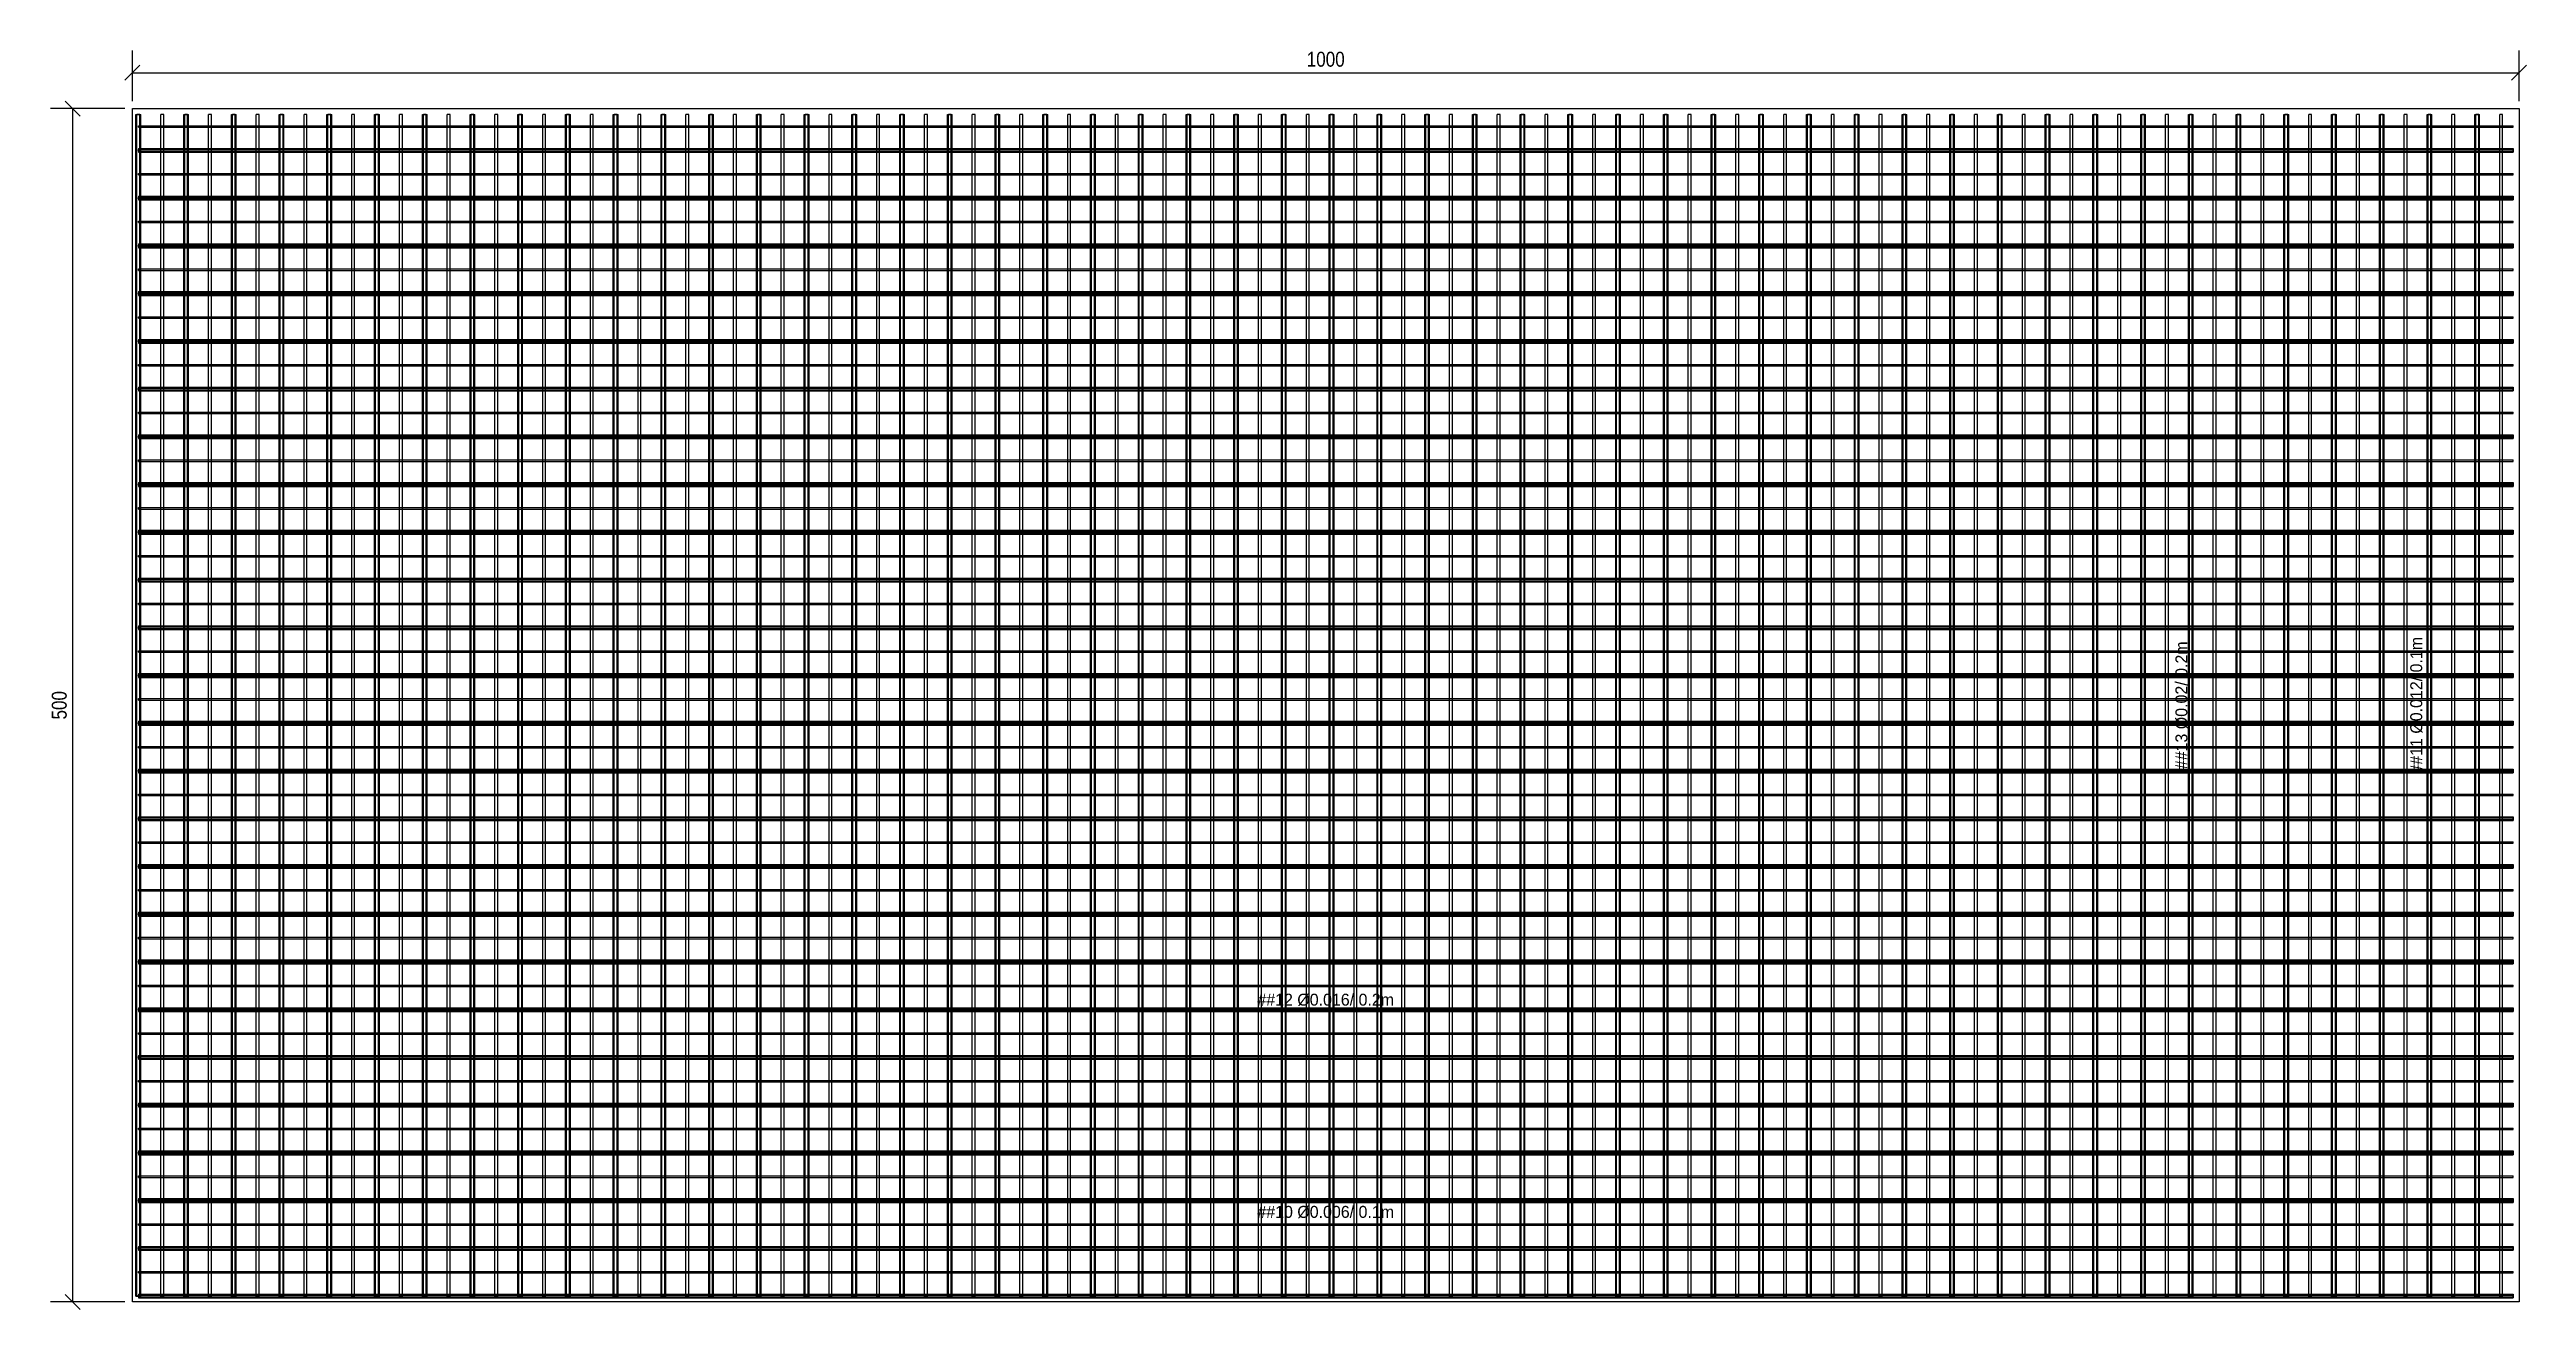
# Model space of a CAD drawing. Header units: metres. Extents: x -0.3 to 22, y -10 to 5.2.
# Drawn here: x -0.35 to 10.03, y -0.03 to 5.25 of the extents above; entities that cross this region are included whole.
import ezdxf
from ezdxf.enums import TextEntityAlignment as Align

# ---------------------------------------------------------------- set-up
doc = ezdxf.new("R2010")
doc.units = ezdxf.units.M
doc.styles.add('OpenSansCondensed-Light', font='OpenSansCondensed-Light.ttf')
doc.dimstyles.new('EZ_M_25_H25_CM', dxfattribs={"dimtxt": 0.0625, "dimasz": 0.0625, "dimexe": 0.09375, "dimexo": 0.03125, "dimgap": 0.025, "dimtad": 1, "dimlfac": 100, "dimzin": 12, "dimdsep": 46, "dimtxsty": 'OpenSansCondensed-Light', "dimtsz": 0.03125, "dimcen": 2.5, "dimazin": 3, "dimtfac": 0.5, "dimtmove": 2, "dimatfit": 3})

msp = doc.modelspace()

# ---------------------------------------------------------------- texts
for s, p in [('##13 Ø0.02/ 0.2m', (8.585, 2.5)), ('##11 Ø0.012/ 0.1m', (9.569, 2.5))]:
    msp.add_text(s, height=0.05, rotation=90).set_placement(p, align=Align.MIDDLE)
for s, p in [('##12 Ø0.016/ 0.2m', (5, 1.267)), ('##10 Ø0.006/ 0.1m', (5, 0.378))]:
    msp.add_text(s, height=0.05).set_placement(p, align=Align.MIDDLE)

# ---------------------------------------------------------------- dimensions: what is measured, and where the dimension line sits
msp.add_linear_dim(base=(0, 5.15), p1=(0, 5), p2=(10, 5), dimstyle='EZ_M_25_H25_CM').render()
msp.add_linear_dim(base=(-0.25, 0), p1=(0, 0), p2=(0, 5), angle=90, dimstyle='EZ_M_25_H25_CM').render()

# ---------------------------------------------------------------- linework, layer by layer
for p, q in [((0.015, 0.025), (0.015, 4.975)), ((0.015, 4.975), (0.035, 4.975)), ((0.019, 0.025), (0.019, 4.975)), ((0.031, 4.975), (0.019, 4.975)), ((0.025, 4.928), (9.975, 4.928)), ((0.025, 4.922), (0.025, 4.928)), ((0.025, 4.922), (9.975, 4.922)), ((0.031, 0.025), (0.031, 4.975)), ((0.035, 0.025), (0.035, 4.975)), ((0.119, 0.025), (0.119, 4.975)), ((0.131, 4.975), (0.119, 4.975)), ((0.131, 0.025), (0.131, 4.975)), ((0.215, 0.025), (0.215, 4.975)), ((0.215, 4.975), (0.235, 4.975)), ((0.219, 0.025), (0.219, 4.975)), ((0.231, 4.975), (0.219, 4.975)), ((0.231, 0.025), (0.231, 4.975)), ((0.235, 0.025), (0.235, 4.975)), ((0.319, 0.025), (0.319, 4.975)), ((0.331, 4.975), (0.319, 4.975)), ((0.331, 0.025), (0.331, 4.975)), ((0.415, 0.025), (0.415, 4.975)), ((0.415, 4.975), (0.435, 4.975)), ((0.419, 0.025), (0.419, 4.975)), ((0.431, 4.975), (0.419, 4.975)), ((0.431, 0.025), (0.431, 4.975)), ((0.435, 0.025), (0.435, 4.975)), ((0.519, 0.025), (0.519, 4.975)), ((0.531, 4.975), (0.519, 4.975)), ((0.531, 0.025), (0.531, 4.975)), ((0.615, 0.025), (0.615, 4.975)), ((0.615, 4.975), (0.635, 4.975)), ((0.619, 0.025), (0.619, 4.975)), ((0.631, 4.975), (0.619, 4.975)), ((0.631, 0.025), (0.631, 4.975)), ((0.635, 0.025), (0.635, 4.975)), ((0.719, 0.025), (0.719, 4.975)), ((0.731, 4.975), (0.719, 4.975)), ((0.731, 0.025), (0.731, 4.975)), ((0.815, 0.025), (0.815, 4.975)), ((0.815, 4.975), (0.835, 4.975)), ((0.819, 0.025), (0.819, 4.975)), ((0.831, 4.975), (0.819, 4.975)), ((0.831, 0.025), (0.831, 4.975)), ((0.835, 0.025), (0.835, 4.975)), ((0.919, 0.025), (0.919, 4.975)), ((0.931, 4.975), (0.919, 4.975)), ((0.931, 0.025), (0.931, 4.975)), ((1.015, 0.025), (1.015, 4.975)), ((1.015, 4.975), (1.035, 4.975)), ((1.019, 0.025), (1.019, 4.975)), ((1.031, 4.975), (1.019, 4.975)), ((1.031, 0.025), (1.031, 4.975)), ((1.035, 0.025), (1.035, 4.975)), ((1.119, 0.025), (1.119, 4.975)), ((1.131, 4.975), (1.119, 4.975)), ((1.131, 0.025), (1.131, 4.975)), ((1.215, 0.025), (1.215, 4.975)), ((1.215, 4.975), (1.235, 4.975)), ((1.219, 0.025), (1.219, 4.975)), ((1.231, 4.975), (1.219, 4.975)), ((1.231, 0.025), (1.231, 4.975)), ((1.235, 0.025), (1.235, 4.975)), ((1.319, 0.025), (1.319, 4.975)), ((1.331, 4.975), (1.319, 4.975)), ((1.331, 0.025), (1.331, 4.975)), ((1.415, 0.025), (1.415, 4.975)), ((1.415, 4.975), (1.435, 4.975)), ((1.419, 0.025), (1.419, 4.975)), ((1.431, 4.975), (1.419, 4.975)), ((1.431, 0.025), (1.431, 4.975)), ((1.435, 0.025), (1.435, 4.975)), ((1.519, 0.025), (1.519, 4.975)), ((1.531, 4.975), (1.519, 4.975)), ((1.531, 0.025), (1.531, 4.975)), ((1.615, 0.025), (1.615, 4.975)), ((1.615, 4.975), (1.635, 4.975)), ((1.619, 0.025), (1.619, 4.975)), ((1.631, 4.975), (1.619, 4.975)), ((1.631, 0.025), (1.631, 4.975)), ((1.635, 0.025), (1.635, 4.975)), ((1.719, 0.025), (1.719, 4.975)), ((1.731, 4.975), (1.719, 4.975)), ((1.731, 0.025), (1.731, 4.975)), ((1.815, 0.025), (1.815, 4.975)), ((1.815, 4.975), (1.835, 4.975)), ((1.819, 0.025), (1.819, 4.975)), ((1.831, 4.975), (1.819, 4.975)), ((1.831, 0.025), (1.831, 4.975)), ((1.835, 0.025), (1.835, 4.975)), ((1.919, 0.025), (1.919, 4.975)), ((1.931, 4.975), (1.919, 4.975)), ((1.931, 0.025), (1.931, 4.975)), ((2.015, 0.025), (2.015, 4.975)), ((2.015, 4.975), (2.035, 4.975)), ((2.019, 0.025), (2.019, 4.975)), ((2.031, 4.975), (2.019, 4.975)), ((2.031, 0.025), (2.031, 4.975)), ((2.035, 0.025), (2.035, 4.975)), ((2.119, 0.025), (2.119, 4.975)), ((2.131, 4.975), (2.119, 4.975)), ((2.131, 0.025), (2.131, 4.975)), ((2.215, 0.025), (2.215, 4.975)), ((2.215, 4.975), (2.235, 4.975)), ((2.219, 0.025), (2.219, 4.975)), ((2.231, 4.975), (2.219, 4.975)), ((2.231, 0.025), (2.231, 4.975)), ((2.235, 0.025), (2.235, 4.975)), ((2.319, 0.025), (2.319, 4.975)), ((2.331, 4.975), (2.319, 4.975)), ((2.331, 0.025), (2.331, 4.975)), ((2.415, 0.025), (2.415, 4.975)), ((2.415, 4.975), (2.435, 4.975)), ((2.419, 0.025), (2.419, 4.975)), ((2.431, 4.975), (2.419, 4.975)), ((2.431, 0.025), (2.431, 4.975)), ((2.435, 0.025), (2.435, 4.975)), ((2.519, 0.025), (2.519, 4.975)), ((2.531, 4.975), (2.519, 4.975)), ((2.531, 0.025), (2.531, 4.975)), ((2.615, 0.025), (2.615, 4.975)), ((2.615, 4.975), (2.635, 4.975)), ((2.619, 0.025), (2.619, 4.975)), ((2.631, 4.975), (2.619, 4.975)), ((2.631, 0.025), (2.631, 4.975)), ((2.635, 0.025), (2.635, 4.975)), ((2.719, 0.025), (2.719, 4.975)), ((2.731, 4.975), (2.719, 4.975)), ((2.731, 0.025), (2.731, 4.975)), ((2.815, 0.025), (2.815, 4.975)), ((2.815, 4.975), (2.835, 4.975)), ((2.819, 0.025), (2.819, 4.975)), ((2.831, 4.975), (2.819, 4.975)), ((2.831, 0.025), (2.831, 4.975)), ((2.835, 0.025), (2.835, 4.975)), ((2.919, 0.025), (2.919, 4.975)), ((2.931, 4.975), (2.919, 4.975)), ((2.931, 0.025), (2.931, 4.975)), ((3.015, 0.025), (3.015, 4.975)), ((3.015, 4.975), (3.035, 4.975)), ((3.019, 0.025), (3.019, 4.975)), ((3.031, 4.975), (3.019, 4.975)), ((3.031, 0.025), (3.031, 4.975)), ((3.035, 0.025), (3.035, 4.975)), ((3.119, 0.025), (3.119, 4.975)), ((3.131, 4.975), (3.119, 4.975)), ((3.131, 0.025), (3.131, 4.975)), ((3.215, 0.025), (3.215, 4.975)), ((3.215, 4.975), (3.235, 4.975)), ((3.219, 0.025), (3.219, 4.975)), ((3.231, 4.975), (3.219, 4.975)), ((3.231, 0.025), (3.231, 4.975)), ((3.235, 0.025), (3.235, 4.975)), ((3.319, 0.025), (3.319, 4.975)), ((3.331, 4.975), (3.319, 4.975)), ((3.331, 0.025), (3.331, 4.975)), ((3.415, 0.025), (3.415, 4.975)), ((3.415, 4.975), (3.435, 4.975)), ((3.419, 0.025), (3.419, 4.975)), ((3.431, 4.975), (3.419, 4.975)), ((3.431, 0.025), (3.431, 4.975)), ((3.435, 0.025), (3.435, 4.975)), ((3.519, 0.025), (3.519, 4.975)), ((3.531, 4.975), (3.519, 4.975)), ((3.531, 0.025), (3.531, 4.975)), ((3.615, 0.025), (3.615, 4.975)), ((3.615, 4.975), (3.635, 4.975)), ((3.619, 0.025), (3.619, 4.975)), ((3.631, 4.975), (3.619, 4.975)), ((3.631, 0.025), (3.631, 4.975)), ((3.635, 0.025), (3.635, 4.975)), ((3.719, 0.025), (3.719, 4.975)), ((3.731, 4.975), (3.719, 4.975)), ((3.731, 0.025), (3.731, 4.975)), ((3.815, 0.025), (3.815, 4.975)), ((3.815, 4.975), (3.835, 4.975)), ((3.819, 0.025), (3.819, 4.975)), ((3.831, 4.975), (3.819, 4.975)), ((3.831, 0.025), (3.831, 4.975)), ((3.835, 0.025), (3.835, 4.975)), ((3.919, 0.025), (3.919, 4.975)), ((3.931, 4.975), (3.919, 4.975)), ((3.931, 0.025), (3.931, 4.975)), ((4.015, 0.025), (4.015, 4.975)), ((4.015, 4.975), (4.035, 4.975)), ((4.019, 0.025), (4.019, 4.975)), ((4.031, 4.975), (4.019, 4.975)), ((4.031, 0.025), (4.031, 4.975)), ((4.035, 0.025), (4.035, 4.975)), ((4.119, 0.025), (4.119, 4.975)), ((4.131, 4.975), (4.119, 4.975)), ((4.131, 0.025), (4.131, 4.975)), ((4.215, 0.025), (4.215, 4.975)), ((4.215, 4.975), (4.235, 4.975)), ((4.219, 0.025), (4.219, 4.975)), ((4.231, 4.975), (4.219, 4.975)), ((4.231, 0.025), (4.231, 4.975)), ((4.235, 0.025), (4.235, 4.975)), ((4.319, 0.025), (4.319, 4.975)), ((4.331, 4.975), (4.319, 4.975)), ((4.331, 0.025), (4.331, 4.975)), ((4.415, 0.025), (4.415, 4.975)), ((4.415, 4.975), (4.435, 4.975)), ((4.419, 0.025), (4.419, 4.975)), ((4.431, 4.975), (4.419, 4.975)), ((4.431, 0.025), (4.431, 4.975)), ((4.435, 0.025), (4.435, 4.975)), ((4.519, 0.025), (4.519, 4.975)), ((4.531, 4.975), (4.519, 4.975)), ((4.531, 0.025), (4.531, 4.975)), ((4.615, 0.025), (4.615, 4.975)), ((4.615, 4.975), (4.635, 4.975)), ((4.619, 0.025), (4.619, 4.975)), ((4.631, 4.975), (4.619, 4.975)), ((4.631, 0.025), (4.631, 4.975)), ((4.635, 0.025), (4.635, 4.975)), ((4.719, 0.025), (4.719, 4.975)), ((4.731, 4.975), (4.719, 4.975)), ((4.731, 0.025), (4.731, 4.975)), ((4.815, 0.025), (4.815, 4.975)), ((4.815, 4.975), (4.835, 4.975)), ((4.819, 0.025), (4.819, 4.975)), ((4.831, 4.975), (4.819, 4.975)), ((4.831, 0.025), (4.831, 4.975)), ((4.835, 0.025), (4.835, 4.975)), ((4.919, 0.025), (4.919, 4.975)), ((4.931, 4.975), (4.919, 4.975)), ((4.931, 0.025), (4.931, 4.975)), ((5.015, 0.025), (5.015, 4.975)), ((5.015, 4.975), (5.035, 4.975)), ((5.019, 0.025), (5.019, 4.975)), ((5.031, 4.975), (5.019, 4.975)), ((5.031, 0.025), (5.031, 4.975)), ((5.035, 0.025), (5.035, 4.975)), ((5.119, 0.025), (5.119, 4.975)), ((5.131, 4.975), (5.119, 4.975)), ((5.131, 0.025), (5.131, 4.975)), ((5.215, 0.025), (5.215, 4.975)), ((5.215, 4.975), (5.235, 4.975)), ((5.219, 0.025), (5.219, 4.975)), ((5.231, 4.975), (5.219, 4.975)), ((5.231, 0.025), (5.231, 4.975)), ((5.235, 0.025), (5.235, 4.975)), ((5.319, 0.025), (5.319, 4.975)), ((5.331, 4.975), (5.319, 4.975)), ((5.331, 0.025), (5.331, 4.975)), ((5.415, 0.025), (5.415, 4.975)), ((5.415, 4.975), (5.435, 4.975)), ((5.419, 0.025), (5.419, 4.975)), ((5.431, 4.975), (5.419, 4.975)), ((5.431, 0.025), (5.431, 4.975)), ((5.435, 0.025), (5.435, 4.975)), ((5.519, 0.025), (5.519, 4.975)), ((5.531, 4.975), (5.519, 4.975)), ((5.531, 0.025), (5.531, 4.975)), ((5.615, 0.025), (5.615, 4.975)), ((5.615, 4.975), (5.635, 4.975)), ((5.619, 0.025), (5.619, 4.975)), ((5.631, 4.975), (5.619, 4.975)), ((5.631, 0.025), (5.631, 4.975)), ((5.635, 0.025), (5.635, 4.975)), ((5.719, 0.025), (5.719, 4.975)), ((5.731, 4.975), (5.719, 4.975)), ((5.731, 0.025), (5.731, 4.975)), ((5.815, 0.025), (5.815, 4.975)), ((5.815, 4.975), (5.835, 4.975)), ((5.819, 0.025), (5.819, 4.975)), ((5.831, 4.975), (5.819, 4.975)), ((5.831, 0.025), (5.831, 4.975)), ((5.835, 0.025), (5.835, 4.975)), ((5.919, 0.025), (5.919, 4.975)), ((5.931, 4.975), (5.919, 4.975)), ((5.931, 0.025), (5.931, 4.975)), ((6.015, 0.025), (6.015, 4.975)), ((6.015, 4.975), (6.035, 4.975)), ((6.019, 0.025), (6.019, 4.975)), ((6.031, 4.975), (6.019, 4.975)), ((6.031, 0.025), (6.031, 4.975)), ((6.035, 0.025), (6.035, 4.975)), ((6.119, 0.025), (6.119, 4.975)), ((6.131, 4.975), (6.119, 4.975)), ((6.131, 0.025), (6.131, 4.975)), ((6.215, 0.025), (6.215, 4.975)), ((6.215, 4.975), (6.235, 4.975)), ((6.219, 0.025), (6.219, 4.975)), ((6.231, 4.975), (6.219, 4.975)), ((6.231, 0.025), (6.231, 4.975)), ((6.235, 0.025), (6.235, 4.975)), ((6.319, 0.025), (6.319, 4.975)), ((6.331, 4.975), (6.319, 4.975)), ((6.331, 0.025), (6.331, 4.975)), ((6.415, 0.025), (6.415, 4.975)), ((6.415, 4.975), (6.435, 4.975)), ((6.419, 0.025), (6.419, 4.975)), ((6.431, 4.975), (6.419, 4.975)), ((6.431, 0.025), (6.431, 4.975)), ((6.435, 0.025), (6.435, 4.975)), ((6.519, 0.025), (6.519, 4.975)), ((6.531, 4.975), (6.519, 4.975)), ((6.531, 0.025), (6.531, 4.975)), ((6.615, 0.025), (6.615, 4.975)), ((6.615, 4.975), (6.635, 4.975)), ((6.619, 0.025), (6.619, 4.975)), ((6.631, 4.975), (6.619, 4.975)), ((6.631, 0.025), (6.631, 4.975)), ((6.635, 0.025), (6.635, 4.975)), ((6.719, 0.025), (6.719, 4.975)), ((6.731, 4.975), (6.719, 4.975)), ((6.731, 0.025), (6.731, 4.975)), ((6.815, 0.025), (6.815, 4.975)), ((6.815, 4.975), (6.835, 4.975)), ((6.819, 0.025), (6.819, 4.975)), ((6.831, 4.975), (6.819, 4.975)), ((6.831, 0.025), (6.831, 4.975)), ((6.835, 0.025), (6.835, 4.975)), ((6.919, 0.025), (6.919, 4.975)), ((6.931, 4.975), (6.919, 4.975)), ((6.931, 0.025), (6.931, 4.975)), ((7.015, 0.025), (7.015, 4.975)), ((7.015, 4.975), (7.035, 4.975)), ((7.019, 0.025), (7.019, 4.975)), ((7.031, 4.975), (7.019, 4.975)), ((7.031, 0.025), (7.031, 4.975)), ((7.035, 0.025), (7.035, 4.975)), ((7.119, 0.025), (7.119, 4.975)), ((7.131, 4.975), (7.119, 4.975)), ((7.131, 0.025), (7.131, 4.975)), ((7.215, 0.025), (7.215, 4.975)), ((7.215, 4.975), (7.235, 4.975)), ((7.219, 0.025), (7.219, 4.975)), ((7.231, 4.975), (7.219, 4.975)), ((7.231, 0.025), (7.231, 4.975)), ((7.235, 0.025), (7.235, 4.975)), ((7.319, 0.025), (7.319, 4.975)), ((7.331, 4.975), (7.319, 4.975)), ((7.331, 0.025), (7.331, 4.975)), ((7.415, 0.025), (7.415, 4.975)), ((7.415, 4.975), (7.435, 4.975)), ((7.419, 0.025), (7.419, 4.975)), ((7.431, 4.975), (7.419, 4.975)), ((7.431, 0.025), (7.431, 4.975)), ((7.435, 0.025), (7.435, 4.975)), ((7.519, 0.025), (7.519, 4.975)), ((7.531, 4.975), (7.519, 4.975)), ((7.531, 0.025), (7.531, 4.975)), ((7.615, 0.025), (7.615, 4.975)), ((7.615, 4.975), (7.635, 4.975)), ((7.619, 0.025), (7.619, 4.975)), ((7.631, 4.975), (7.619, 4.975)), ((7.631, 0.025), (7.631, 4.975)), ((7.635, 0.025), (7.635, 4.975)), ((7.719, 0.025), (7.719, 4.975)), ((7.731, 4.975), (7.719, 4.975)), ((7.731, 0.025), (7.731, 4.975)), ((7.815, 0.025), (7.815, 4.975)), ((7.815, 4.975), (7.835, 4.975)), ((7.819, 0.025), (7.819, 4.975)), ((7.831, 4.975), (7.819, 4.975)), ((7.831, 0.025), (7.831, 4.975)), ((7.835, 0.025), (7.835, 4.975)), ((7.919, 0.025), (7.919, 4.975)), ((7.931, 4.975), (7.919, 4.975)), ((7.931, 0.025), (7.931, 4.975)), ((8.015, 0.025), (8.015, 4.975)), ((8.015, 4.975), (8.035, 4.975)), ((8.019, 0.025), (8.019, 4.975)), ((8.031, 4.975), (8.019, 4.975)), ((8.031, 0.025), (8.031, 4.975)), ((8.035, 0.025), (8.035, 4.975)), ((8.119, 0.025), (8.119, 4.975)), ((8.131, 4.975), (8.119, 4.975)), ((8.131, 0.025), (8.131, 4.975)), ((8.215, 0.025), (8.215, 4.975)), ((8.215, 4.975), (8.235, 4.975)), ((8.219, 0.025), (8.219, 4.975)), ((8.231, 4.975), (8.219, 4.975)), ((8.231, 0.025), (8.231, 4.975)), ((8.235, 0.025), (8.235, 4.975)), ((8.319, 0.025), (8.319, 4.975)), ((8.331, 4.975), (8.319, 4.975)), ((8.331, 0.025), (8.331, 4.975)), ((8.415, 0.025), (8.415, 4.975)), ((8.415, 4.975), (8.435, 4.975)), ((8.419, 0.025), (8.419, 4.975)), ((8.431, 4.975), (8.419, 4.975)), ((8.431, 0.025), (8.431, 4.975)), ((8.435, 0.025), (8.435, 4.975)), ((8.519, 0.025), (8.519, 4.975)), ((8.531, 4.975), (8.519, 4.975)), ((8.531, 0.025), (8.531, 4.975)), ((8.615, 0.025), (8.615, 4.975)), ((8.615, 4.975), (8.635, 4.975)), ((8.619, 0.025), (8.619, 4.975)), ((8.631, 4.975), (8.619, 4.975)), ((8.631, 0.025), (8.631, 4.975)), ((8.635, 0.025), (8.635, 4.975)), ((8.719, 0.025), (8.719, 4.975)), ((8.731, 4.975), (8.719, 4.975)), ((8.731, 0.025), (8.731, 4.975)), ((8.815, 0.025), (8.815, 4.975)), ((8.815, 4.975), (8.835, 4.975)), ((8.819, 0.025), (8.819, 4.975)), ((8.831, 4.975), (8.819, 4.975)), ((8.831, 0.025), (8.831, 4.975)), ((8.835, 0.025), (8.835, 4.975)), ((8.919, 0.025), (8.919, 4.975)), ((8.931, 4.975), (8.919, 4.975)), ((8.931, 0.025), (8.931, 4.975)), ((9.015, 0.025), (9.015, 4.975)), ((9.015, 4.975), (9.035, 4.975)), ((9.019, 0.025), (9.019, 4.975)), ((9.031, 4.975), (9.019, 4.975)), ((9.031, 0.025), (9.031, 4.975)), ((9.035, 0.025), (9.035, 4.975)), ((9.119, 0.025), (9.119, 4.975)), ((9.131, 4.975), (9.119, 4.975)), ((9.131, 0.025), (9.131, 4.975)), ((9.215, 0.025), (9.215, 4.975)), ((9.215, 4.975), (9.235, 4.975)), ((9.219, 0.025), (9.219, 4.975)), ((9.231, 4.975), (9.219, 4.975)), ((9.231, 0.025), (9.231, 4.975)), ((9.235, 0.025), (9.235, 4.975)), ((9.319, 0.025), (9.319, 4.975)), ((9.331, 4.975), (9.319, 4.975)), ((9.331, 0.025), (9.331, 4.975)), ((9.415, 0.025), (9.415, 4.975)), ((9.415, 4.975), (9.435, 4.975)), ((9.419, 0.025), (9.419, 4.975)), ((9.431, 4.975), (9.419, 4.975)), ((9.431, 0.025), (9.431, 4.975)), ((9.435, 0.025), (9.435, 4.975)), ((9.519, 0.025), (9.519, 4.975)), ((9.531, 4.975), (9.519, 4.975)), ((9.531, 0.025), (9.531, 4.975)), ((9.615, 0.025), (9.615, 4.975)), ((9.615, 4.975), (9.635, 4.975)), ((9.619, 0.025), (9.619, 4.975)), ((9.631, 4.975), (9.619, 4.975)), ((9.631, 0.025), (9.631, 4.975)), ((9.635, 0.025), (9.635, 4.975)), ((9.719, 0.025), (9.719, 4.975)), ((9.731, 4.975), (9.719, 4.975)), ((9.731, 0.025), (9.731, 4.975)), ((9.815, 0.025), (9.815, 4.975)), ((9.815, 4.975), (9.835, 4.975)), ((9.819, 0.025), (9.819, 4.975)), ((9.831, 4.975), (9.819, 4.975)), ((9.831, 0.025), (9.831, 4.975)), ((9.835, 0.025), (9.835, 4.975)), ((9.919, 0.025), (9.919, 4.975)), ((9.931, 4.975), (9.919, 4.975)), ((9.931, 0.025), (9.931, 4.975)), ((9.975, 4.922), (9.975, 4.928)), ((0.025, 4.833), (9.975, 4.833)), ((0.025, 4.833), (0.025, 4.817)), ((0.025, 4.828), (9.975, 4.828)), ((0.025, 4.822), (0.025, 4.828)), ((0.025, 4.822), (9.975, 4.822)), ((0.025, 4.817), (9.975, 4.817)), ((9.975, 4.833), (9.975, 4.817)), ((9.975, 4.822), (9.975, 4.828)), ((0.025, 4.728), (9.975, 4.728)), ((0.025, 4.722), (0.025, 4.728)), ((0.025, 4.722), (9.975, 4.722)), ((9.975, 4.722), (9.975, 4.728)), ((0.025, 4.633), (9.975, 4.633)), ((0.025, 4.633), (0.025, 4.617)), ((0.025, 4.628), (9.975, 4.628)), ((0.025, 4.622), (0.025, 4.628)), ((0.025, 4.622), (9.975, 4.622)), ((0.025, 4.617), (9.975, 4.617)), ((9.975, 4.633), (9.975, 4.617)), ((9.975, 4.622), (9.975, 4.628)), ((0.025, 4.528), (9.975, 4.528)), ((0.025, 4.522), (0.025, 4.528)), ((0.025, 4.522), (9.975, 4.522)), ((9.975, 4.522), (9.975, 4.528)), ((0.025, 4.433), (9.975, 4.433)), ((0.025, 4.433), (0.025, 4.417)), ((0.025, 4.428), (9.975, 4.428)), ((0.025, 4.422), (0.025, 4.428)), ((0.025, 4.422), (9.975, 4.422)), ((0.025, 4.417), (9.975, 4.417)), ((9.975, 4.433), (9.975, 4.417)), ((9.975, 4.422), (9.975, 4.428)), ((0.025, 4.328), (9.975, 4.328)), ((0.025, 4.322), (0.025, 4.328)), ((0.025, 4.322), (9.975, 4.322)), ((9.975, 4.322), (9.975, 4.328)), ((0.025, 4.233), (9.975, 4.233)), ((0.025, 4.233), (0.025, 4.217)), ((0.025, 4.228), (9.975, 4.228)), ((0.025, 4.222), (0.025, 4.228)), ((0.025, 4.222), (9.975, 4.222)), ((0.025, 4.217), (9.975, 4.217)), ((9.975, 4.233), (9.975, 4.217)), ((9.975, 4.222), (9.975, 4.228)), ((0.025, 4.128), (9.975, 4.128)), ((0.025, 4.122), (0.025, 4.128)), ((0.025, 4.122), (9.975, 4.122)), ((9.975, 4.122), (9.975, 4.128)), ((0.025, 4.033), (9.975, 4.033)), ((0.025, 4.033), (0.025, 4.017)), ((0.025, 4.028), (9.975, 4.028)), ((0.025, 4.022), (0.025, 4.028)), ((0.025, 4.022), (9.975, 4.022)), ((0.025, 4.017), (9.975, 4.017)), ((9.975, 4.033), (9.975, 4.017)), ((9.975, 4.022), (9.975, 4.028)), ((0.025, 3.928), (9.975, 3.928)), ((0.025, 3.922), (0.025, 3.928)), ((0.025, 3.922), (9.975, 3.922)), ((9.975, 3.922), (9.975, 3.928)), ((0.025, 3.833), (9.975, 3.833)), ((0.025, 3.833), (0.025, 3.817)), ((0.025, 3.828), (9.975, 3.828)), ((0.025, 3.822), (0.025, 3.828)), ((0.025, 3.822), (9.975, 3.822)), ((0.025, 3.817), (9.975, 3.817)), ((9.975, 3.833), (9.975, 3.817)), ((9.975, 3.822), (9.975, 3.828)), ((0.025, 3.728), (9.975, 3.728)), ((0.025, 3.722), (0.025, 3.728)), ((0.025, 3.722), (9.975, 3.722)), ((0.025, 3.633), (9.975, 3.633)), ((0.025, 3.633), (0.025, 3.617)), ((9.975, 3.722), (9.975, 3.728)), ((9.975, 3.633), (9.975, 3.617)), ((0.025, 3.628), (9.975, 3.628)), ((0.025, 3.622), (0.025, 3.628)), ((0.025, 3.622), (9.975, 3.622)), ((0.025, 3.617), (9.975, 3.617)), ((9.975, 3.622), (9.975, 3.628)), ((0.025, 3.528), (9.975, 3.528)), ((0.025, 3.522), (0.025, 3.528)), ((0.025, 3.522), (9.975, 3.522)), ((0.025, 3.433), (9.975, 3.433)), ((0.025, 3.433), (0.025, 3.417)), ((0.025, 3.428), (9.975, 3.428)), ((0.025, 3.422), (0.025, 3.428)), ((9.975, 3.522), (9.975, 3.528)), ((9.975, 3.433), (9.975, 3.417)), ((9.975, 3.422), (9.975, 3.428)), ((0.025, 3.422), (9.975, 3.422)), ((0.025, 3.417), (9.975, 3.417)), ((0.025, 3.328), (9.975, 3.328)), ((0.025, 3.322), (0.025, 3.328)), ((0.025, 3.322), (9.975, 3.322)), ((9.975, 3.322), (9.975, 3.328)), ((0.025, 3.233), (9.975, 3.233)), ((0.025, 3.233), (0.025, 3.217)), ((0.025, 3.228), (9.975, 3.228)), ((0.025, 3.222), (0.025, 3.228)), ((0.025, 3.222), (9.975, 3.222)), ((9.975, 3.233), (9.975, 3.217)), ((9.975, 3.222), (9.975, 3.228)), ((0.025, 3.217), (9.975, 3.217)), ((0.025, 3.128), (9.975, 3.128)), ((0.025, 3.122), (0.025, 3.128)), ((0.025, 3.122), (9.975, 3.122)), ((9.975, 3.122), (9.975, 3.128)), ((0.025, 3.033), (9.975, 3.033)), ((0.025, 3.033), (0.025, 3.017)), ((0.025, 3.028), (9.975, 3.028)), ((0.025, 3.022), (0.025, 3.028)), ((0.025, 3.022), (9.975, 3.022)), ((0.025, 3.017), (9.975, 3.017)), ((9.975, 3.033), (9.975, 3.017)), ((9.975, 3.022), (9.975, 3.028)), ((0.025, 2.928), (9.975, 2.928)), ((0.025, 2.922), (0.025, 2.928)), ((0.025, 2.922), (9.975, 2.922)), ((9.975, 2.922), (9.975, 2.928)), ((0.025, 2.833), (9.975, 2.833)), ((0.025, 2.833), (0.025, 2.817)), ((0.025, 2.828), (9.975, 2.828)), ((0.025, 2.822), (0.025, 2.828)), ((0.025, 2.822), (9.975, 2.822)), ((0.025, 2.817), (9.975, 2.817)), ((9.975, 2.833), (9.975, 2.817)), ((9.975, 2.822), (9.975, 2.828)), ((0.025, 2.728), (9.975, 2.728)), ((0.025, 2.722), (0.025, 2.728)), ((0.025, 2.722), (9.975, 2.722)), ((9.975, 2.722), (9.975, 2.728)), ((0.025, 2.633), (9.975, 2.633)), ((0.025, 2.633), (0.025, 2.617)), ((0.025, 2.628), (9.975, 2.628)), ((0.025, 2.622), (0.025, 2.628)), ((0.025, 2.622), (9.975, 2.622)), ((0.025, 2.617), (9.975, 2.617)), ((9.975, 2.633), (9.975, 2.617)), ((9.975, 2.622), (9.975, 2.628)), ((0.025, 2.528), (9.975, 2.528)), ((0.025, 2.522), (0.025, 2.528)), ((0.025, 2.522), (9.975, 2.522)), ((9.975, 2.522), (9.975, 2.528)), ((0.025, 2.433), (9.975, 2.433)), ((0.025, 2.433), (0.025, 2.417)), ((0.025, 2.428), (9.975, 2.428)), ((0.025, 2.422), (0.025, 2.428)), ((0.025, 2.422), (9.975, 2.422)), ((0.025, 2.417), (9.975, 2.417)), ((9.975, 2.433), (9.975, 2.417)), ((9.975, 2.422), (9.975, 2.428)), ((0.025, 2.328), (9.975, 2.328)), ((0.025, 2.322), (0.025, 2.328)), ((0.025, 2.322), (9.975, 2.322)), ((9.975, 2.322), (9.975, 2.328)), ((0.025, 2.233), (9.975, 2.233)), ((0.025, 2.233), (0.025, 2.217)), ((0.025, 2.228), (9.975, 2.228)), ((0.025, 2.222), (0.025, 2.228)), ((0.025, 2.222), (9.975, 2.222)), ((0.025, 2.217), (9.975, 2.217)), ((9.975, 2.233), (9.975, 2.217)), ((9.975, 2.222), (9.975, 2.228)), ((0.025, 2.128), (9.975, 2.128)), ((0.025, 2.122), (0.025, 2.128)), ((0.025, 2.122), (9.975, 2.122)), ((9.975, 2.122), (9.975, 2.128)), ((0.025, 2.033), (9.975, 2.033)), ((0.025, 2.033), (0.025, 2.017)), ((0.025, 2.028), (9.975, 2.028)), ((0.025, 2.022), (0.025, 2.028)), ((0.025, 2.022), (9.975, 2.022)), ((0.025, 2.017), (9.975, 2.017)), ((9.975, 2.033), (9.975, 2.017)), ((9.975, 2.022), (9.975, 2.028)), ((0.025, 1.928), (9.975, 1.928)), ((0.025, 1.922), (0.025, 1.928)), ((0.025, 1.922), (9.975, 1.922)), ((9.975, 1.922), (9.975, 1.928)), ((0.025, 1.833), (9.975, 1.833)), ((0.025, 1.833), (0.025, 1.817)), ((0.025, 1.828), (9.975, 1.828)), ((0.025, 1.822), (0.025, 1.828)), ((0.025, 1.822), (9.975, 1.822)), ((0.025, 1.817), (9.975, 1.817)), ((9.975, 1.833), (9.975, 1.817)), ((9.975, 1.822), (9.975, 1.828)), ((0.025, 1.728), (9.975, 1.728)), ((0.025, 1.722), (0.025, 1.728)), ((0.025, 1.722), (9.975, 1.722)), ((9.975, 1.722), (9.975, 1.728)), ((0.025, 1.633), (9.975, 1.633)), ((0.025, 1.633), (0.025, 1.617)), ((0.025, 1.628), (9.975, 1.628)), ((0.025, 1.622), (0.025, 1.628)), ((0.025, 1.622), (9.975, 1.622)), ((0.025, 1.617), (9.975, 1.617)), ((9.975, 1.633), (9.975, 1.617)), ((9.975, 1.622), (9.975, 1.628)), ((0.025, 1.528), (9.975, 1.528)), ((0.025, 1.522), (0.025, 1.528)), ((0.025, 1.522), (9.975, 1.522)), ((9.975, 1.522), (9.975, 1.528)), ((0.025, 1.433), (9.975, 1.433)), ((0.025, 1.433), (0.025, 1.417)), ((0.025, 1.428), (9.975, 1.428)), ((0.025, 1.422), (0.025, 1.428)), ((0.025, 1.422), (9.975, 1.422)), ((0.025, 1.417), (9.975, 1.417)), ((9.975, 1.433), (9.975, 1.417)), ((9.975, 1.422), (9.975, 1.428)), ((0.025, 1.328), (9.975, 1.328)), ((0.025, 1.322), (0.025, 1.328)), ((0.025, 1.322), (9.975, 1.322)), ((9.975, 1.322), (9.975, 1.328)), ((0.025, 1.233), (9.975, 1.233)), ((0.025, 1.233), (0.025, 1.217)), ((0.025, 1.228), (9.975, 1.228)), ((0.025, 1.222), (0.025, 1.228)), ((0.025, 1.222), (9.975, 1.222)), ((0.025, 1.217), (9.975, 1.217)), ((9.975, 1.233), (9.975, 1.217)), ((9.975, 1.222), (9.975, 1.228)), ((0.025, 1.128), (9.975, 1.128)), ((0.025, 1.122), (0.025, 1.128)), ((0.025, 1.122), (9.975, 1.122)), ((9.975, 1.122), (9.975, 1.128)), ((0.025, 1.033), (9.975, 1.033)), ((0.025, 1.033), (0.025, 1.017)), ((0.025, 1.028), (9.975, 1.028)), ((0.025, 1.022), (0.025, 1.028)), ((0.025, 1.022), (9.975, 1.022)), ((0.025, 1.017), (9.975, 1.017)), ((9.975, 1.033), (9.975, 1.017)), ((9.975, 1.022), (9.975, 1.028)), ((0.025, 0.928), (9.975, 0.928)), ((0.025, 0.922), (0.025, 0.928)), ((0.025, 0.922), (9.975, 0.922)), ((0.025, 0.833), (9.975, 0.833)), ((0.025, 0.833), (0.025, 0.817)), ((9.975, 0.922), (9.975, 0.928)), ((9.975, 0.833), (9.975, 0.817)), ((0.025, 0.828), (9.975, 0.828)), ((0.025, 0.822), (0.025, 0.828)), ((0.025, 0.822), (9.975, 0.822)), ((0.025, 0.817), (9.975, 0.817)), ((0.025, 0.728), (9.975, 0.728)), ((0.025, 0.722), (0.025, 0.728)), ((9.975, 0.822), (9.975, 0.828)), ((9.975, 0.722), (9.975, 0.728)), ((0.025, 0.722), (9.975, 0.722)), ((0.025, 0.633), (9.975, 0.633)), ((0.025, 0.633), (0.025, 0.617)), ((0.025, 0.628), (9.975, 0.628)), ((0.025, 0.622), (0.025, 0.628)), ((9.975, 0.633), (9.975, 0.617)), ((9.975, 0.622), (9.975, 0.628)), ((0.025, 0.622), (9.975, 0.622)), ((0.025, 0.617), (9.975, 0.617)), ((0.025, 0.528), (9.975, 0.528)), ((0.025, 0.522), (0.025, 0.528)), ((0.025, 0.522), (9.975, 0.522)), ((9.975, 0.522), (9.975, 0.528)), ((0.025, 0.433), (9.975, 0.433)), ((0.025, 0.433), (0.025, 0.417)), ((0.025, 0.428), (9.975, 0.428)), ((0.025, 0.422), (0.025, 0.428)), ((0.025, 0.422), (9.975, 0.422)), ((0.025, 0.417), (9.975, 0.417)), ((9.975, 0.433), (9.975, 0.417)), ((9.975, 0.422), (9.975, 0.428)), ((0.025, 0.328), (9.975, 0.328)), ((0.025, 0.322), (0.025, 0.328)), ((0.025, 0.322), (9.975, 0.322)), ((9.975, 0.322), (9.975, 0.328)), ((0.025, 0.233), (9.975, 0.233)), ((0.025, 0.233), (0.025, 0.217)), ((0.025, 0.228), (9.975, 0.228)), ((0.025, 0.222), (0.025, 0.228)), ((0.025, 0.222), (9.975, 0.222)), ((0.025, 0.217), (9.975, 0.217)), ((9.975, 0.233), (9.975, 0.217)), ((9.975, 0.222), (9.975, 0.228)), ((0.025, 0.128), (9.975, 0.128)), ((0.025, 0.122), (0.025, 0.128)), ((0.025, 0.122), (9.975, 0.122)), ((9.975, 0.122), (9.975, 0.128)), ((0.015, 0.025), (0.035, 0.025)), ((0.031, 0.025), (0.019, 0.025)), ((0.025, 0.033), (9.975, 0.033)), ((0.025, 0.033), (0.025, 0.017)), ((0.025, 0.028), (9.975, 0.028)), ((0.025, 0.022), (0.025, 0.028)), ((0.025, 0.022), (9.975, 0.022)), ((0.025, 0.017), (9.975, 0.017)), ((0.131, 0.025), (0.119, 0.025)), ((0.215, 0.025), (0.235, 0.025)), ((0.231, 0.025), (0.219, 0.025)), ((0.331, 0.025), (0.319, 0.025)), ((0.415, 0.025), (0.435, 0.025)), ((0.431, 0.025), (0.419, 0.025)), ((0.531, 0.025), (0.519, 0.025)), ((0.615, 0.025), (0.635, 0.025)), ((0.631, 0.025), (0.619, 0.025)), ((0.731, 0.025), (0.719, 0.025)), ((0.815, 0.025), (0.835, 0.025)), ((0.831, 0.025), (0.819, 0.025)), ((0.931, 0.025), (0.919, 0.025)), ((1.015, 0.025), (1.035, 0.025)), ((1.031, 0.025), (1.019, 0.025)), ((1.131, 0.025), (1.119, 0.025)), ((1.215, 0.025), (1.235, 0.025)), ((1.231, 0.025), (1.219, 0.025)), ((1.331, 0.025), (1.319, 0.025)), ((1.415, 0.025), (1.435, 0.025)), ((1.431, 0.025), (1.419, 0.025)), ((1.531, 0.025), (1.519, 0.025)), ((1.615, 0.025), (1.635, 0.025)), ((1.631, 0.025), (1.619, 0.025)), ((1.731, 0.025), (1.719, 0.025)), ((1.815, 0.025), (1.835, 0.025)), ((1.831, 0.025), (1.819, 0.025)), ((1.931, 0.025), (1.919, 0.025)), ((2.015, 0.025), (2.035, 0.025)), ((2.031, 0.025), (2.019, 0.025)), ((2.131, 0.025), (2.119, 0.025)), ((2.215, 0.025), (2.235, 0.025)), ((2.231, 0.025), (2.219, 0.025)), ((2.331, 0.025), (2.319, 0.025)), ((2.415, 0.025), (2.435, 0.025)), ((2.431, 0.025), (2.419, 0.025)), ((2.531, 0.025), (2.519, 0.025)), ((2.615, 0.025), (2.635, 0.025)), ((2.631, 0.025), (2.619, 0.025)), ((2.731, 0.025), (2.719, 0.025)), ((2.815, 0.025), (2.835, 0.025)), ((2.831, 0.025), (2.819, 0.025)), ((2.931, 0.025), (2.919, 0.025)), ((3.015, 0.025), (3.035, 0.025)), ((3.031, 0.025), (3.019, 0.025)), ((3.131, 0.025), (3.119, 0.025)), ((3.215, 0.025), (3.235, 0.025)), ((3.231, 0.025), (3.219, 0.025)), ((3.331, 0.025), (3.319, 0.025)), ((3.415, 0.025), (3.435, 0.025)), ((3.431, 0.025), (3.419, 0.025)), ((3.531, 0.025), (3.519, 0.025)), ((3.615, 0.025), (3.635, 0.025)), ((3.631, 0.025), (3.619, 0.025)), ((3.731, 0.025), (3.719, 0.025)), ((3.815, 0.025), (3.835, 0.025)), ((3.831, 0.025), (3.819, 0.025)), ((3.931, 0.025), (3.919, 0.025)), ((4.015, 0.025), (4.035, 0.025)), ((4.031, 0.025), (4.019, 0.025)), ((4.131, 0.025), (4.119, 0.025)), ((4.215, 0.025), (4.235, 0.025)), ((4.231, 0.025), (4.219, 0.025)), ((4.331, 0.025), (4.319, 0.025)), ((4.415, 0.025), (4.435, 0.025)), ((4.431, 0.025), (4.419, 0.025)), ((4.531, 0.025), (4.519, 0.025)), ((4.615, 0.025), (4.635, 0.025)), ((4.631, 0.025), (4.619, 0.025)), ((4.731, 0.025), (4.719, 0.025)), ((4.815, 0.025), (4.835, 0.025)), ((4.831, 0.025), (4.819, 0.025)), ((4.931, 0.025), (4.919, 0.025)), ((5.015, 0.025), (5.035, 0.025)), ((5.031, 0.025), (5.019, 0.025)), ((5.131, 0.025), (5.119, 0.025)), ((5.215, 0.025), (5.235, 0.025)), ((5.231, 0.025), (5.219, 0.025)), ((5.331, 0.025), (5.319, 0.025)), ((5.415, 0.025), (5.435, 0.025)), ((5.431, 0.025), (5.419, 0.025)), ((5.531, 0.025), (5.519, 0.025)), ((5.615, 0.025), (5.635, 0.025)), ((5.631, 0.025), (5.619, 0.025)), ((5.731, 0.025), (5.719, 0.025)), ((5.815, 0.025), (5.835, 0.025)), ((5.831, 0.025), (5.819, 0.025)), ((5.931, 0.025), (5.919, 0.025)), ((6.015, 0.025), (6.035, 0.025)), ((6.031, 0.025), (6.019, 0.025)), ((6.131, 0.025), (6.119, 0.025)), ((6.215, 0.025), (6.235, 0.025)), ((6.231, 0.025), (6.219, 0.025)), ((6.331, 0.025), (6.319, 0.025)), ((6.415, 0.025), (6.435, 0.025)), ((6.431, 0.025), (6.419, 0.025)), ((6.531, 0.025), (6.519, 0.025)), ((6.615, 0.025), (6.635, 0.025)), ((6.631, 0.025), (6.619, 0.025)), ((6.731, 0.025), (6.719, 0.025)), ((6.815, 0.025), (6.835, 0.025)), ((6.831, 0.025), (6.819, 0.025)), ((6.931, 0.025), (6.919, 0.025)), ((7.015, 0.025), (7.035, 0.025)), ((7.031, 0.025), (7.019, 0.025)), ((7.131, 0.025), (7.119, 0.025)), ((7.215, 0.025), (7.235, 0.025)), ((7.231, 0.025), (7.219, 0.025)), ((7.331, 0.025), (7.319, 0.025)), ((7.415, 0.025), (7.435, 0.025)), ((7.431, 0.025), (7.419, 0.025)), ((7.531, 0.025), (7.519, 0.025)), ((7.615, 0.025), (7.635, 0.025)), ((7.631, 0.025), (7.619, 0.025)), ((7.731, 0.025), (7.719, 0.025)), ((7.815, 0.025), (7.835, 0.025)), ((7.831, 0.025), (7.819, 0.025)), ((7.931, 0.025), (7.919, 0.025)), ((8.015, 0.025), (8.035, 0.025)), ((8.031, 0.025), (8.019, 0.025)), ((8.131, 0.025), (8.119, 0.025)), ((8.215, 0.025), (8.235, 0.025)), ((8.231, 0.025), (8.219, 0.025)), ((8.331, 0.025), (8.319, 0.025)), ((8.415, 0.025), (8.435, 0.025)), ((8.431, 0.025), (8.419, 0.025)), ((8.531, 0.025), (8.519, 0.025)), ((8.615, 0.025), (8.635, 0.025)), ((8.631, 0.025), (8.619, 0.025)), ((8.731, 0.025), (8.719, 0.025)), ((8.815, 0.025), (8.835, 0.025)), ((8.831, 0.025), (8.819, 0.025)), ((8.931, 0.025), (8.919, 0.025)), ((9.015, 0.025), (9.035, 0.025)), ((9.031, 0.025), (9.019, 0.025)), ((9.131, 0.025), (9.119, 0.025)), ((9.215, 0.025), (9.235, 0.025)), ((9.231, 0.025), (9.219, 0.025)), ((9.331, 0.025), (9.319, 0.025)), ((9.415, 0.025), (9.435, 0.025)), ((9.431, 0.025), (9.419, 0.025)), ((9.531, 0.025), (9.519, 0.025)), ((9.615, 0.025), (9.635, 0.025)), ((9.631, 0.025), (9.619, 0.025)), ((9.731, 0.025), (9.719, 0.025)), ((9.815, 0.025), (9.835, 0.025)), ((9.831, 0.025), (9.819, 0.025)), ((9.931, 0.025), (9.919, 0.025)), ((9.975, 0.033), (9.975, 0.017)), ((9.975, 0.022), (9.975, 0.028))]:
    msp.add_line(p, q)
msp.add_lwpolyline([(0, 0), (0, 5), (10, 5), (10, 0), (0, 0)])

msp.set_redraw_order([(e.dxf.handle, doc.entitydb.next_handle()) for e in msp.query("TEXT MTEXT ATTDEF DIMENSION ARC_DIMENSION")])  # texts and dimensions are drawn at this point

doc.saveas('drawing.dxf')
